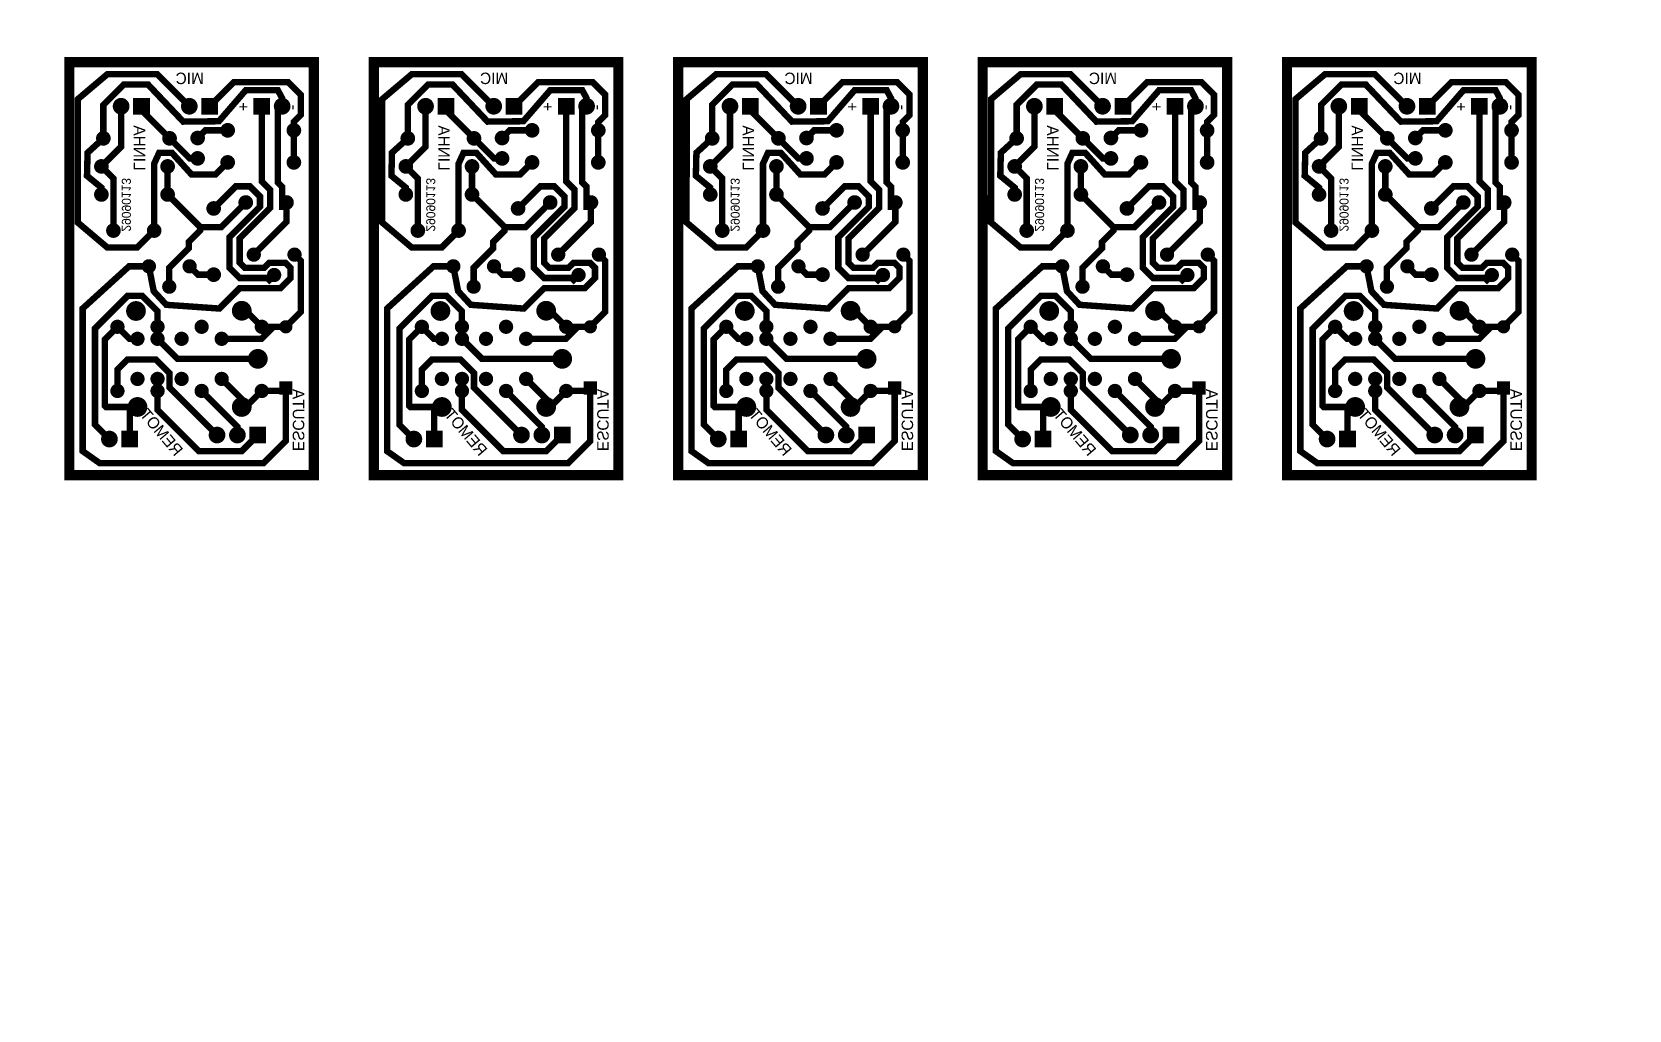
# Paper-space layout 'Layout2-Layout1' of a CAD drawing. Extents: x 1 to 202, y 1 to 273.
# Drawn here: x 1.2 to 202.2, y 150.2 to 273.3 of the extents above; entities outside this region: 1.
# The model-space entities are those that its viewports show. They can reach past a viewport. Long polylines and large blocks are cut down to what shows.
import ezdxf

# ---------------------------------------------------------------- set-up
doc = ezdxf.new("R2010")
doc.units = 0
doc.linetypes.add('ACAD_ISO03W100', pattern=[30, 12, -18])
doc.linetypes.add('DASHED2', pattern=[9.524999999999999, 6.349999999999999, -3.174999999999999])
doc.layers.get('0').update_dxf_attribs({"linetype": 'CONTINUOUS'})
for name, color, linetype in [('BOARD_OUTLINE', 7, 'CONTINUOUS'), ('BOTTOM', 7, 'CONTINUOUS'), ('COMPONENTS_TOP', 1, 'CONTINUOUS'), ('PADSTACKS', 1, 'CONTINUOUS'), ('POWER', 7, 'CONTINUOUS'), ('SMBOT', 1, 'CONTINUOUS'), ('SMTOP', 7, 'CONTINUOUS'), ('TOP', 2, 'CONTINUOUS')]:
    doc.layers.add(name, color=color, linetype=linetype)
doc.layers.get('COMPONENTS_TOP').off()
doc.layers.get('PADSTACKS').off()
doc.layers.get('SMBOT').off()
doc.layers.get('TOP').off()

psp = doc.layouts.new('Layout2-Layout1')

msp = doc.modelspace()

# ---------------------------------------------------------------- texts
at = {"layer": 'BOTTOM', "lineweight": 30}
for s, rotation, p in [('MIC', 180, (-79.79150349562667, 17.10715774685581)), ('MIC', 180, (-41.46034292111852, 17.10715774685581)), ('MIC', 180, (-3.129182346610377, 17.10715774685581)), ('MIC', 180, (35.20197822789777, 17.10715774685581)), ('MIC', 180, (73.53313880240592, 17.10715774685581)), ('+', 270, (-75.51445452910352, 13.37372356713555)), ('+', 270, (-37.18329395459537, 13.37372356713555)), ('+', 270, (1.147866619912775, 13.37372356713555)), ('+', 270, (39.47902719442092, 13.37372356713555)), ('+', 270, (77.81018776892905, 13.37372356713555))]:
    msp.add_text(s, height=1.442746397244395, rotation=rotation, dxfattribs=at).set_placement(p)
at = {"layer": 'BOTTOM', "lineweight": 35, "text_generation_flag": 2}
for p in [(-69.12512232906208, 12.41454426304723), (-30.79396175455393, 12.41454426304723), (7.537198819954213, 12.41454426304723), (45.86835939446236, 12.41454426304723), (84.1995199689705, 12.41454426304723)]:
    msp.add_text('-', height=1.442746397244395, rotation=270, dxfattribs=at).set_placement(p)
at = {"layer": 'BOTTOM', "lineweight": 30, "text_generation_flag": 2}
for s, height, rotation, p in [('LINHA', 1.442746397244395, 270, (-88.59688844891278, 4.778722831170371)), ('LINHA', 1.442746397244395, 270, (-50.26572787440463, 4.77872283117037)), ('LINHA', 1.442746397244395, 270, (-11.93456729989648, 4.77872283117037)), ('LINHA', 1.442746397244395, 270, (26.39659327461166, 4.77872283117037)), ('LINHA', 1.442746397244395, 270, (64.7277538491198, 4.77872283117037)), ('29090113', 1.136082635252336, 270, (-90.10886775440949, -2.918452160621708)), ('29090113', 1.136082635252336, 270, (-51.77770717990135, -2.918452160621708)), ('29090113', 1.136082635252336, 270, (-13.44654660539321, -2.918452160621708)), ('29090113', 1.136082635252336, 270, (24.88461396911493, -2.918452160621708)), ('29090113', 1.136082635252336, 270, (63.21577454362309, -2.918452160621708)), ('REMOT', 1.442746397244395, 310.4207444806212, (-83.40468033512015, -31.29663504717373)), ('REMOT', 1.442746397244395, 310.4207444806212, (-45.07351976061201, -31.29663504717373)), ('REMOT', 1.442746397244395, 310.4207444806212, (-6.742359186103868, -31.29663504717373)), ('REMOT', 1.442746397244395, 310.4207444806212, (31.58880138840427, -31.29663504717373)), ('REMOT', 1.442746397244395, 310.4207444806212, (69.91996196291242, -31.29663504717373))]:
    msp.add_text(s, height=height, rotation=rotation, dxfattribs=at).set_placement(p)
at = {"layer": 'BOTTOM', "linetype": 'Continuous', "lineweight": 30, "text_generation_flag": 2}
for p in [(-68.58332264396722, -30.55257225144425), (-30.25216206945907, -30.55257225144425), (8.078998505049071, -30.55257225144425), (46.41015907955721, -30.55257225144425), (84.74131965406536, -30.55257225144425)]:
    msp.add_text('ESCUTA', height=1.442746397244395, rotation=270, dxfattribs=at).set_placement(p)

# ---------------------------------------------------------------- blocks, each defined once
blk = doc.blocks.new('PADSTACK_91R67')
blk.add_point((0, 0))
at = {"layer": 'BOTTOM', "const_width": 0.0454833333333334}
blk.add_lwpolyline([(-0.0227416666666667, 0, 1), (0.0227416666666667, 0, 1)], format="xyb", close=True, dxfattribs=at)
at = {"layer": 'POWER', "const_width": 0.0484833333333333}
blk.add_lwpolyline([(-0.0242416666666667, 0, 1), (0.0242416666666667, 0, 1)], format="xyb", close=True, dxfattribs=at)
at = {"layer": 'SMTOP', "const_width": 0.048}
blk.add_lwpolyline([(-0.024, 0, 1), (0.024, 0, 1)], format="xyb", close=True, dxfattribs=at)
blk = doc.blocks.new('FOOTPRINT_RELAY_REV2_19')
at = {"layer": 'PADSTACKS'}
for p in [(-0.6692833333333335, -0.0787333333333334), (-0.1574666666666667, -0.0787333333333334), (-0.7480333333333335, -0.3149500000000001), (-0.6692833333333335, -0.5511666666666669), (-0.1500000000000001, -0.5500000000000002)]:
    blk.add_blockref('PADSTACK_91R67', p, dxfattribs=at)
blk = doc.blocks.new('PADSTACK_T1_1')
blk.add_point((0, 0))
at = {"layer": 'BOTTOM', "const_width": 0.031}
blk.add_lwpolyline([(-0.0155, 0, 1), (0.0155, 0, 1)], format="xyb", close=True, dxfattribs=at)
at = {"layer": 'POWER', "const_width": 0.035}
blk.add_lwpolyline([(-0.0175, 0, 1), (0.0175, 0, 1)], format="xyb", close=True, dxfattribs=at)
at = {"layer": 'SMTOP', "const_width": 0.0335}
blk.add_lwpolyline([(-0.01675, 0, 1), (0.01675, 0, 1)], format="xyb", close=True, dxfattribs=at)
blk = doc.blocks.new('FOOTPRINT_RELAY_2_20')
at = {"layer": 'PADSTACKS'}
for p in [(0.0393666666666667, -0.0393666666666667), (0.2362166666666667, -0.0393666666666667), (0.3543166666666668, -0.0393666666666667), (0.4527500000000001, -0.0393666666666667), (0.0393666666666667, -0.2362166666666667), (0.2362166666666667, -0.2362166666666667), (0.3543166666666668, -0.2362166666666667), (0.4527500000000001, -0.2362166666666667)]:
    blk.add_blockref('PADSTACK_T1_1', p, dxfattribs=at)
blk = doc.blocks.new('PADSTACK_TM_RAD_LLB_PAD2_1')
blk.add_point((0, 0))
at = {"layer": 'BOTTOM', "const_width": 0.026}
blk.add_lwpolyline([(-0.013, 0, 1), (0.013, 0, 1)], format="xyb", close=True, dxfattribs=at)
at = {"layer": 'POWER', "const_width": 0.036}
blk.add_lwpolyline([(-0.018, 0, 1), (0.018, 0, 1)], format="xyb", close=True, dxfattribs=at)
at = {"layer": 'SMTOP', "const_width": 0.026}
blk.add_lwpolyline([(-0.013, 0, 1), (0.013, 0, 1)], format="xyb", close=True, dxfattribs=at)
blk = doc.blocks.new('FOOTPRINT_CAP2_C1')
at = {"layer": 'PADSTACKS'}
for p in [(0, 0), (0.2, 0)]:
    blk.add_blockref('PADSTACK_TM_RAD_LLB_PAD2_1', p, dxfattribs=at)
blk = doc.blocks.new('PADSTACK_TM_RAD_LLB_PAD2')
blk.add_point((0, 0))
at = {"layer": 'BOTTOM', "const_width": 0.026}
blk.add_lwpolyline([(-0.013, 0, 1), (0.013, 0, 1)], format="xyb", close=True, dxfattribs=at)
at = {"layer": 'POWER', "const_width": 0.036}
blk.add_lwpolyline([(-0.018, 0, 1), (0.018, 0, 1)], format="xyb", close=True, dxfattribs=at)
at = {"layer": 'SMTOP', "const_width": 0.026}
blk.add_lwpolyline([(-0.013, 0, 1), (0.013, 0, 1)], format="xyb", close=True, dxfattribs=at)
blk = doc.blocks.new('FOOTPRINT_CAP_C2')
at = {"layer": 'PADSTACKS'}
for p in [(0, 0), (0.1, 0)]:
    blk.add_blockref('PADSTACK_TM_RAD_LLB_PAD2', p, dxfattribs=at)
blk = doc.blocks.new('FOOTPRINT_CAP2_C3')
at = {"layer": 'PADSTACKS'}
for p in [(0, 0), (0.2, 0)]:
    blk.add_blockref('PADSTACK_TM_RAD_LLB_PAD2_1', p, dxfattribs=at)
blk = doc.blocks.new('PADSTACK_TM_DIODE_LLB_PAD30')
blk.add_point((0, 0))
at = {"layer": 'BOTTOM', "const_width": 0.0225}
blk.add_lwpolyline([(-0.011248031496063, 0, 1), (0.011248031496063, 0, 1)], format="xyb", close=True, dxfattribs=at)
at = {"layer": 'POWER', "const_width": 0.0325}
blk.add_lwpolyline([(-0.016248031496063, 0, 1), (0.016248031496063, 0, 1)], format="xyb", close=True, dxfattribs=at)
at = {"layer": 'SMTOP', "const_width": 0.0225}
blk.add_lwpolyline([(-0.011248031496063, 0, 1), (0.011248031496063, 0, 1)], format="xyb", close=True, dxfattribs=at)
blk = doc.blocks.new('PADSTACK_TM_DIODE_LLB_PAD29')
blk.add_point((0, 0))
at = {"layer": 'BOTTOM', "const_width": 0.045}
blk.add_lwpolyline([(-0.0225, 0), (0.0225, 0)], dxfattribs=at)
at = {"layer": 'POWER', "const_width": 0.065}
blk.add_lwpolyline([(-0.0325, 0), (0.0325, 0)], dxfattribs=at)
at = {"layer": 'SMTOP', "const_width": 0.045}
blk.add_lwpolyline([(-0.0225, 0), (0.0225, 0)], dxfattribs=at)
blk = doc.blocks.new('FOOTPRINT_DIODE_D1')
at = {"layer": 'PADSTACKS', "rotation": 90}
for name, p in [('PADSTACK_TM_DIODE_LLB_PAD29', (-0.3, 0)), ('PADSTACK_TM_DIODE_LLB_PAD30', (0, 0))]:
    blk.add_blockref(name, p, dxfattribs=at)
blk = doc.blocks.new('PADSTACK_BCON100T_LLB_PAD3')
blk.add_point((0, 0))
at = {"layer": 'BOTTOM', "const_width": 0.062}
blk.add_lwpolyline([(-0.031, 0), (0.031, 0)], dxfattribs=at)
at = {"layer": 'POWER', "const_width": 0.082}
blk.add_lwpolyline([(-0.041, 0), (0.041, 0)], dxfattribs=at)
at = {"layer": 'SMTOP', "const_width": 0.062}
blk.add_lwpolyline([(-0.031, 0), (0.031, 0)], dxfattribs=at)
blk = doc.blocks.new('PADSTACK_BCON100T_LLB_PAD4')
blk.add_point((0, 0))
at = {"layer": 'BOTTOM', "const_width": 0.031}
blk.add_lwpolyline([(-0.0155, 0, 1), (0.0155, 0, 1)], format="xyb", close=True, dxfattribs=at)
at = {"layer": 'POWER', "const_width": 0.041}
blk.add_lwpolyline([(-0.0205, 0, 1), (0.0205, 0, 1)], format="xyb", close=True, dxfattribs=at)
at = {"layer": 'SMTOP', "const_width": 0.031}
blk.add_lwpolyline([(-0.0155, 0, 1), (0.0155, 0, 1)], format="xyb", close=True, dxfattribs=at)
blk = doc.blocks.new('FOOTPRINT_CON3_J1')
at = {"layer": 'PADSTACKS'}
for name, p in [('PADSTACK_BCON100T_LLB_PAD3', (0, 0)), ('PADSTACK_BCON100T_LLB_PAD4', (0.1, 0)), ('PADSTACK_BCON100T_LLB_PAD4', (0.2, 0))]:
    blk.add_blockref(name, p, dxfattribs=at)
blk = doc.blocks.new('FOOTPRINT_CON2_J2')
at = {"layer": 'PADSTACKS'}
for name, p in [('PADSTACK_BCON100T_LLB_PAD3', (0, 0)), ('PADSTACK_BCON100T_LLB_PAD4', (0.1, 0))]:
    blk.add_blockref(name, p, dxfattribs=at)
blk = doc.blocks.new('FOOTPRINT_CON2_J3')
at = {"layer": 'PADSTACKS'}
for name, p in [('PADSTACK_BCON100T_LLB_PAD3', (0, 0)), ('PADSTACK_BCON100T_LLB_PAD4', (0.1, 0))]:
    blk.add_blockref(name, p, dxfattribs=at)
blk = doc.blocks.new('FOOTPRINT_CON2_J4')
at = {"layer": 'PADSTACKS'}
for name, p in [('PADSTACK_BCON100T_LLB_PAD3', (0, 0)), ('PADSTACK_BCON100T_LLB_PAD4', (0.1, 0))]:
    blk.add_blockref(name, p, dxfattribs=at)
blk = doc.blocks.new('FOOTPRINT_CON2_J5')
at = {"layer": 'PADSTACKS'}
for name, p in [('PADSTACK_BCON100T_LLB_PAD3', (0, 0)), ('PADSTACK_BCON100T_LLB_PAD4', (0.1, 0))]:
    blk.add_blockref(name, p, dxfattribs=at)
blk = doc.blocks.new('FOOTPRINT_RELAY_1_K1')
at = {"layer": 'PADSTACKS'}
for p in [(0.0393666666666667, 0), (0.3346333333333334, 0), (0.5511666666666669, 0), (0.7480000000000003, 0), (0.0393666666666667, -0.3149500000000001), (0.3346333333333334, -0.3149500000000001), (0.5511666666666669, -0.3149500000000001), (0.7480000000000003, -0.3149500000000001)]:
    blk.add_blockref('PADSTACK_T1_1', p, dxfattribs=at)
blk = doc.blocks.new('FOOTPRINT_BC_Q1')
at = {"layer": 'PADSTACKS'}
for p in [(0, 0), (0.2, 0), (0.1, -0.1)]:
    blk.add_blockref('PADSTACK_T1_1', p, dxfattribs=at)
blk = doc.blocks.new('FOOTPRINT_BC_Q2')
at = {"layer": 'PADSTACKS'}
for p in [(0, 0), (0.2, 0), (0.1, -0.1)]:
    blk.add_blockref('PADSTACK_T1_1', p, dxfattribs=at)
blk = doc.blocks.new('PADSTACK_TM_AXIAL_LLB_PAD3')
blk.add_point((0, 0))
at = {"layer": 'BOTTOM', "const_width": 0.026}
blk.add_lwpolyline([(-0.013, 0, 1), (0.013, 0, 1)], format="xyb", close=True, dxfattribs=at)
at = {"layer": 'POWER', "const_width": 0.036}
blk.add_lwpolyline([(-0.018, 0, 1), (0.018, 0, 1)], format="xyb", close=True, dxfattribs=at)
at = {"layer": 'SMTOP', "const_width": 0.026}
blk.add_lwpolyline([(-0.013, 0, 1), (0.013, 0, 1)], format="xyb", close=True, dxfattribs=at)
blk = doc.blocks.new('FOOTPRINT_AX__325X_100__031_R1')
at = {"layer": 'PADSTACKS'}
for p in [(0, 0), (0.3250000000000001, 0)]:
    blk.add_blockref('PADSTACK_TM_AXIAL_LLB_PAD3', p, dxfattribs=at)
blk = doc.blocks.new('FOOTPRINT_AX__325X_100__031_R2')
at = {"layer": 'PADSTACKS'}
for p in [(0, 0), (0.3250000000000001, 0)]:
    blk.add_blockref('PADSTACK_TM_AXIAL_LLB_PAD3', p, dxfattribs=at)
blk = doc.blocks.new('FOOTPRINT_AX__325X_100__031_R3')
at = {"layer": 'PADSTACKS'}
for p in [(0, 0), (0.3250000000000001, 0)]:
    blk.add_blockref('PADSTACK_TM_AXIAL_LLB_PAD3', p, dxfattribs=at)
blk = doc.blocks.new('FOOTPRINT_AX__325X_100__031_R4')
at = {"layer": 'PADSTACKS'}
for p in [(0, 0), (0.3250000000000001, 0)]:
    blk.add_blockref('PADSTACK_TM_AXIAL_LLB_PAD3', p, dxfattribs=at)
blk = doc.blocks.new('FOOTPRINT_AX__325X_100__031_R5')
at = {"layer": 'PADSTACKS'}
for p in [(0, 0), (0.3250000000000001, 0)]:
    blk.add_blockref('PADSTACK_TM_AXIAL_LLB_PAD3', p, dxfattribs=at)
blk = doc.blocks.new('FOOTPRINT_AX__325X_100__031_R6')
at = {"layer": 'PADSTACKS'}
for p in [(0, 0), (0.3250000000000001, 0)]:
    blk.add_blockref('PADSTACK_TM_AXIAL_LLB_PAD3', p, dxfattribs=at)

# ---------------------------------------------------------------- linework, layer by layer
at = {"layer": 'BOARD_OUTLINE', "linetype": 'DASHED2', "lineweight": 9, "const_width": 1.282441241995018}
for points in [[(-96.71833802424914, 18.42226725645596), (-65.92222151939477, 18.42226725645595), (-65.92222151939478, -33.57773274354403), (-96.71833802424915, -33.57773274354403), (-96.71833802424914, 18.42226725645596)], [(-58.38717744974099, 18.42226725645596), (-27.59106094488662, 18.42226725645595), (-27.59106094488663, -33.57773274354403), (-58.38717744974101, -33.57773274354403), (-58.38717744974099, 18.42226725645596)], [(-20.05601687523284, 18.42226725645596), (10.74009962962152, 18.42226725645595), (10.74009962962151, -33.57773274354403), (-20.05601687523285, -33.57773274354403), (-20.05601687523284, 18.42226725645596)], [(18.2751436992753, 18.42226725645596), (49.07126020412967, 18.42226725645595), (49.07126020412966, -33.57773274354403), (18.27514369927529, -33.57773274354403), (18.2751436992753, 18.42226725645596)], [(56.60630427378345, 18.42226725645596), (87.4024207786378, 18.42226725645595), (87.4024207786378, -33.57773274354403), (56.60630427378343, -33.57773274354403), (56.60630427378345, 18.42226725645596)]]:
    msp.add_lwpolyline(points, dxfattribs=at)
at = {"layer": 'BOTTOM', "const_width": 0.8079379824568617}
for points in [[(-81.61331759561781, 12.86886919820352), (-85.64018309548214, 16.89573469806788), (-91.94551920195767, 16.89573469806788), (-95.65122217548429, 13.76090398463165), (-95.6568620593493, -1.766547539393116), (-91.9455192019577, -4.905766415847423), (-88.15932517517437, -4.905766415847423), (-86.03517499801663, -2.781616238689665)], [(-43.28215702110966, 12.86886919820352), (-47.30902252097401, 16.89573469806788), (-53.61435862744952, 16.89573469806788), (-57.32006160097615, 13.76090398463165), (-57.32570148484114, -1.766547539393116), (-53.61435862744953, -4.905766415847423), (-49.82816460066624, -4.905766415847423), (-47.70401442350848, -2.781616238689665)], [(-4.950996446601521, 12.86886919820352), (-8.977861946465865, 16.89573469806788), (-15.28319805294137, 16.89573469806788), (-18.988901026468, 13.76090398463165), (-18.994540910333, -1.766547539393116), (-15.28319805294138, -4.905766415847423), (-11.49700402615809, -4.905766415847423), (-9.372853849000334, -2.781616238689665)], [(33.38016412790662, 12.86886919820352), (29.35329862804228, 16.89573469806788), (23.04796252156677, 16.89573469806788), (19.34225954804014, 13.76090398463165), (19.33661966417514, -1.766547539393116), (23.04796252156676, -4.905766415847423), (26.83415654835005, -4.905766415847423), (28.95830672550781, -2.781616238689665)], [(71.71132470241477, 12.86886919820352), (67.68445920255043, 16.89573469806788), (61.37912309607492, 16.89573469806788), (57.67342012254829, 13.76090398463165), (57.66778023868329, -1.766547539393116), (61.3791230960749, -4.905766415847423), (65.1653171228582, -4.905766415847423), (67.28946730001594, -2.781616238689665)], [(-69.92044583152125, 12.86886919820351), (-69.92044583152125, 13.87793671544661), (-70.4659108397831, 14.88828667393166), (-74.50474579123942, 14.88828667393166), (-77.88435043579534, 10.98220896679814), (-82.3813310881842, 10.93518929255518), (-86.81575423397761, 15.61329345607286), (-89.86796438992573, 15.61329345607286), (-92.43284687391579, 13.04841097208283), (-92.43284687391579, 8.830034246747203)], [(-68.44649336405494, 9.839742984611306), (-68.44649336405494, 10.89861197008515), (-67.57913560405234, 11.7659697300878), (-67.57913560405234, 14.33085221407782), (-69.14627880177022, 15.89799541179574), (-76.01930889803553, 15.89799541179574), (-79.04843511162777, 12.86886919820352)], [(-31.5892852570131, 12.86886919820351), (-31.5892852570131, 13.87793671544661), (-32.13475026527496, 14.88828667393166), (-36.17358521673127, 14.88828667393166), (-39.55318986128719, 10.98220896679814), (-44.05017051367605, 10.93518929255518), (-48.48459365946947, 15.61329345607286), (-51.53680381541758, 15.61329345607286), (-54.10168629940764, 13.04841097208283), (-54.10168629940764, 8.830034246747203)], [(-30.11533278954681, 9.839742984611306), (-30.11533278954681, 10.89861197008515), (-29.24797502954419, 11.7659697300878), (-29.24797502954419, 14.33085221407782), (-30.81511822726207, 15.89799541179574), (-37.68814832352738, 15.89799541179574), (-40.71727453711962, 12.86886919820352)], [(6.741875317495043, 12.86886919820351), (6.741875317495043, 13.87793671544661), (6.196410309233186, 14.88828667393166), (2.157575357776877, 14.88828667393166), (-1.222029286779047, 10.98220896679814), (-5.719009939167904, 10.93518929255518), (-10.15343308496132, 15.61329345607286), (-13.20564324090943, 15.61329345607286), (-15.77052572489949, 13.04841097208283), (-15.77052572489949, 8.830034246747203)], [(8.215827784961334, 9.839742984611306), (8.215827784961334, 10.89861197008515), (9.083185544963953, 11.7659697300878), (9.083185544963953, 14.33085221407782), (7.51604234724607, 15.89799541179574), (0.6430122509807604, 15.89799541179574), (-2.386113962611474, 12.86886919820352)], [(45.07303589200319, 12.86886919820351), (45.07303589200319, 13.87793671544661), (44.52757088374133, 14.88828667393166), (40.48873593228502, 14.88828667393166), (37.1091312877291, 10.98220896679814), (32.61215063534024, 10.93518929255518), (28.17772748954682, 15.61329345607286), (25.1255173335987, 15.61329345607286), (22.56063484960864, 13.04841097208283), (22.56063484960864, 8.830034246747203)], [(46.54698835946947, 9.839742984611306), (46.54698835946947, 10.89861197008515), (47.4143461194721, 11.7659697300878), (47.4143461194721, 14.33085221407782), (45.84720292175421, 15.89799541179574), (38.9741728254889, 15.89799541179574), (35.94504661189667, 12.86886919820352)], [(83.40419646651134, 12.86886919820351), (83.40419646651134, 13.87793671544661), (82.8587314582495, 14.88828667393166), (78.81989650679317, 14.88828667393166), (75.44029186223725, 10.98220896679814), (70.94331120984839, 10.93518929255518), (66.50888806405497, 15.61329345607286), (63.45667790810685, 15.61329345607286), (60.89179542411679, 13.04841097208283), (60.89179542411679, 8.830034246747203)], [(84.87814893397763, 9.839742984611306), (84.87814893397763, 10.89861197008515), (85.74550669398025, 11.7659697300878), (85.74550669398025, 14.33085221407782), (84.17836349626236, 15.89799541179574), (77.30533339999705, 15.89799541179574), (74.27620718640482, 12.86886919820352)], [(-90.19584186746248, 12.86886919820352), (-90.19584186746248, 7.779714869553288), (-92.67950307279283, 5.296053664222952)], [(-87.63095938347243, 12.86886919820352), (-87.63095938347243, 12.36401482927149), (-84.09697880094816, 8.830034246747203)], [(-86.70247192426804, -7.284694919748162), (-86.09708246377785, -10.40530194193606), (-84.50735999838659, -12.12982568007626), (-77.83866554001249, -12.60041386781753), (-75.27378305602245, -10.0355313838275), (-70.14401808804234, -10.0355313838275), (-68.86157684604737, -8.753090141832487), (-68.86157684604737, -7.47064889983747), (-69.50279746704487, -6.829428278839955), (-71.5547034542369, -6.829428278839955), (-72.19592407523439, -7.47064889983747), (-74.63256243502491, -7.47064889983747), (-75.27378305602245, -6.829428278839955), (-75.27378305602245, -3.777218122891824), (-71.42645933003737, 0.0701056030932392), (-71.42645933003737, 2.35669833757035), (-72.48532831551128, 3.415567323044228), (-72.48532831551128, 12.86886919820351)], [(-69.92044583152125, 12.86886919820351), (-70.4659108397831, 12.32340418994162), (-70.4659108397831, 3.276636188494762), (-69.92044583152125, 2.731171180232891), (-69.92044583152125, 0.206899335572686), (-69.37498082325935, 0.206899335572686), (-69.37498082325935, 0.7523643438345858)], [(-51.86468129295433, 12.86886919820352), (-51.86468129295433, 7.779714869553288), (-54.34834249828468, 5.296053664222952)], [(-49.29979880896429, 12.86886919820352), (-49.29979880896429, 12.36401482927149), (-45.76581822644001, 8.830034246747203)], [(-48.3713113497599, -7.284694919748162), (-47.7659218892697, -10.40530194193606), (-46.17619942387844, -12.12982568007626), (-39.50750496550433, -12.60041386781753), (-36.9426224815143, -10.0355313838275), (-31.81285751353419, -10.0355313838275), (-30.53041627153922, -8.753090141832487), (-30.53041627153922, -7.47064889983747), (-31.17163689253672, -6.829428278839955), (-33.22354287972875, -6.829428278839955), (-33.86476350072624, -7.47064889983747), (-36.30140186051676, -7.47064889983747), (-36.9426224815143, -6.829428278839955), (-36.9426224815143, -3.777218122891824), (-33.09529875552922, 0.0701056030932392), (-33.09529875552922, 2.35669833757035), (-34.15416774100313, 3.415567323044228), (-34.15416774100313, 12.86886919820351)], [(-31.5892852570131, 12.86886919820351), (-32.13475026527496, 12.32340418994162), (-32.13475026527496, 3.276636188494762), (-31.5892852570131, 2.731171180232891), (-31.5892852570131, 0.206899335572686), (-31.0438202487512, 0.206899335572686), (-31.0438202487512, 0.7523643438345858)], [(-13.53352071844618, 12.86886919820352), (-13.53352071844618, 7.779714869553288), (-16.01718192377653, 5.296053664222952)], [(-10.96863823445613, 12.86886919820352), (-10.96863823445613, 12.36401482927149), (-7.434657651931871, 8.830034246747203)], [(-10.04015077525176, -7.284694919748162), (-9.434761314761557, -10.40530194193606), (-7.845038849370297, -12.12982568007626), (-1.176344390996192, -12.60041386781753), (1.38853809299384, -10.0355313838275), (6.518303060973948, -10.0355313838275), (7.800744302968922, -8.753090141832487), (7.800744302968922, -7.47064889983747), (7.159523681971421, -6.829428278839955), (5.107617694779392, -6.829428278839955), (4.466397073781905, -7.47064889983747), (2.029758713991384, -7.47064889983747), (1.38853809299384, -6.829428278839955), (1.38853809299384, -3.777218122891824), (5.235861818978918, 0.0701056030932392), (5.235861818978918, 2.35669833757035), (4.176992833505011, 3.415567323044228), (4.176992833505011, 12.86886919820351)], [(6.741875317495043, 12.86886919820351), (6.196410309233186, 12.32340418994162), (6.196410309233186, 3.276636188494762), (6.741875317495043, 2.731171180232891), (6.741875317495043, 0.206899335572686), (7.287340325756943, 0.206899335572686), (7.287340325756943, 0.7523643438345858)], [(24.79763985606196, 12.86886919820352), (24.79763985606196, 7.779714869553288), (22.31397865073161, 5.296053664222952)], [(27.36252234005201, 12.86886919820352), (27.36252234005201, 12.36401482927149), (30.89650292257627, 8.830034246747203)], [(28.29100979925638, -7.284694919748162), (28.89639925974659, -10.40530194193606), (30.48612172513784, -12.12982568007626), (37.15481618351195, -12.60041386781753), (39.71969866750198, -10.0355313838275), (44.8494636354821, -10.0355313838275), (46.13190487747707, -8.753090141832487), (46.13190487747707, -7.47064889983747), (45.49068425647956, -6.829428278839955), (43.43877826928753, -6.829428278839955), (42.79755764829005, -7.47064889983747), (40.36091928849953, -7.47064889983747), (39.71969866750198, -6.829428278839955), (39.71969866750198, -3.777218122891824), (43.56702239348706, 0.0701056030932392), (43.56702239348706, 2.35669833757035), (42.50815340801316, 3.415567323044228), (42.50815340801316, 12.86886919820351)], [(45.07303589200319, 12.86886919820351), (44.52757088374133, 12.32340418994162), (44.52757088374133, 3.276636188494762), (45.07303589200319, 2.731171180232891), (45.07303589200319, 0.206899335572686), (45.61850090026509, 0.206899335572686), (45.61850090026509, 0.7523643438345858)], [(63.12880043057011, 12.86886919820352), (63.12880043057011, 7.779714869553288), (60.64513922523976, 5.296053664222952)], [(65.69368291456016, 12.86886919820352), (65.69368291456016, 12.36401482927149), (69.22766349708442, 8.830034246747203)], [(66.62217037376453, -7.284694919748162), (67.22755983425473, -10.40530194193606), (68.817282299646, -12.12982568007626), (75.4859767580201, -12.60041386781753), (78.05085924201013, -10.0355313838275), (83.18062420999026, -10.0355313838275), (84.46306545198522, -8.753090141832487), (84.46306545198522, -7.47064889983747), (83.82184483098771, -6.829428278839955), (81.76993884379569, -6.829428278839955), (81.12871822279818, -7.47064889983747), (78.69207986300768, -7.47064889983747), (78.05085924201013, -6.829428278839955), (78.05085924201013, -3.777218122891824), (81.8981829679952, 0.0701056030932392), (81.8981829679952, 2.35669833757035), (80.8393139825213, 3.415567323044228), (80.8393139825213, 12.86886919820351)], [(83.40419646651134, 12.86886919820351), (82.8587314582495, 12.32340418994162), (82.8587314582495, 3.276636188494762), (83.40419646651134, 2.731171180232891), (83.40419646651134, 0.206899335572686), (83.94966147477324, 0.206899335572686), (83.94966147477324, 0.7523643438345858)], [(-80.56299821842389, 8.870644886077045), (-79.59390011988967, 9.83974298461132), (-76.78236143702257, 9.83974298461132)], [(-68.44649336405494, 9.839742984611306), (-68.44649336405494, 5.800908033154954)], [(-42.23183764391573, 8.870644886077045), (-41.26273954538151, 9.83974298461132), (-38.45120086251442, 9.83974298461132)], [(-30.11533278954681, 9.839742984611306), (-30.11533278954681, 5.800908033154954)], [(-3.900677069407592, 8.870644886077045), (-2.931578970873374, 9.83974298461132), (-0.1200402880062796, 9.83974298461132)], [(8.215827784961334, 9.839742984611306), (8.215827784961334, 5.800908033154954)], [(34.43048350510055, 8.870644886077045), (35.39958160363477, 9.83974298461132), (38.21112028650187, 9.83974298461132)], [(46.54698835946947, 9.839742984611306), (46.54698835946947, 5.800908033154954)], [(72.7616440796087, 8.870644886077045), (73.7307421781429, 9.83974298461132), (76.54228086101001, 9.83974298461132)], [(84.87814893397763, 9.839742984611306), (84.87814893397763, 5.800908033154954)], [(-80.56299821842389, 6.305762402087012), (-81.57270695628797, 6.305762402087012), (-84.09697880094816, 8.830034246747203)], [(-42.23183764391573, 6.305762402087012), (-43.24154638177982, 6.305762402087012), (-45.76581822644001, 8.830034246747203)], [(-3.900677069407592, 6.305762402087012), (-4.91038580727168, 6.305762402087012), (-7.434657651931871, 8.830034246747203)], [(34.43048350510055, 6.305762402087012), (33.42077476723646, 6.305762402087012), (30.89650292257627, 8.830034246747203)], [(72.7616440796087, 6.305762402087012), (71.75193534174461, 6.305762402087012), (69.22766349708442, 8.830034246747203)], [(-86.03517499801663, -2.781616238689665), (-86.03517499801663, 5.6461601232876), (-85.40637337563543, 7.017079401061977), (-83.80700630937444, 7.017079401061977), (-81.3367377677609, 4.28634492635885), (-78.29692454381869, 4.28634492635885), (-76.78236143702257, 5.800908033154968)], [(-47.70401442350848, -2.781616238689665), (-47.70401442350848, 5.6461601232876), (-47.07521280112729, 7.017079401061977), (-45.47584573486631, 7.017079401061977), (-43.00557719325275, 4.28634492635885), (-39.96576396931054, 4.28634492635885), (-38.45120086251442, 5.800908033154968)], [(-9.372853849000334, -2.781616238689665), (-9.372853849000334, 5.6461601232876), (-8.744052226619146, 7.017079401061977), (-7.144685160358164, 7.017079401061977), (-4.674416618744601, 4.28634492635885), (-1.634603394802397, 4.28634492635885), (-0.1200402880062796, 5.800908033154968)], [(28.95830672550781, -2.781616238689665), (28.95830672550781, 5.6461601232876), (29.587108347889, 7.017079401061977), (31.18647541414998, 7.017079401061977), (33.65674395576354, 4.28634492635885), (36.69655717970575, 4.28634492635885), (38.21112028650187, 5.800908033154968)], [(67.28946730001594, -2.781616238689665), (67.28946730001594, 5.6461601232876), (67.91826892239715, 7.017079401061977), (69.51763598865813, 7.017079401061977), (71.98790453027169, 4.28634492635885), (75.0277177542139, 4.28634492635885), (76.54228086101001, 5.800908033154968)], [(-91.1649399659967, -2.781616238689665), (-91.1649399659967, 3.781490557426835), (-92.67950307279283, 5.296053664222952)], [(-84.3436349998252, 5.296053664222952), (-84.3436349998252, 1.762073081698687)], [(-52.83377939148856, -2.781616238689665), (-52.83377939148856, 3.781490557426835), (-54.34834249828468, 5.296053664222952)], [(-46.01247442531705, 5.296053664222952), (-46.01247442531705, 1.762073081698687)], [(-14.50261881698041, -2.781616238689665), (-14.50261881698041, 3.781490557426835), (-16.01718192377653, 5.296053664222952)], [(-7.681313850808905, 5.296053664222952), (-7.681313850808905, 1.762073081698687)], [(23.82854175752773, -2.781616238689665), (23.82854175752773, 3.781490557426835), (22.31397865073161, 5.296053664222952)], [(30.64984672369924, 5.296053664222952), (30.64984672369924, 1.762073081698687)], [(62.15970233203588, -2.781616238689665), (62.15970233203588, 3.781490557426835), (60.64513922523976, 5.296053664222952)], [(68.98100729820739, 5.296053664222952), (68.98100729820739, 1.762073081698687)], [(-70.9301545693853, -8.375624936271976), (-71.5529935325809, -8.998463899467552), (-71.79836729021594, -8.753090141832487), (-75.27378305602245, -8.753090141832487), (-76.55622429801747, -7.470648899837456), (-76.55622429801747, -3.623325173852407), (-72.7089005720324, 0.2239985521326417), (-72.7089005720324, 1.506439794127643), (-73.99134181402744, 2.788881036122674), (-75.75555348259857, 2.788881036122674), (-78.54358074269572, 0.0008537760255223)], [(-32.59899399487716, -8.375624936271976), (-33.22183295807275, -8.998463899467552), (-33.4672067157078, -8.753090141832487), (-36.9426224815143, -8.753090141832487), (-38.22506372350932, -7.470648899837456), (-38.22506372350932, -3.623325173852407), (-34.37773999752426, 0.2239985521326417), (-34.37773999752426, 1.506439794127643), (-35.66018123951929, 2.788881036122674), (-37.42439290809042, 2.788881036122674), (-40.21242016818759, 0.0008537760255223)], [(5.732166579630984, -8.375624936271976), (5.109327616435393, -8.998463899467552), (4.863953858800343, -8.753090141832487), (1.38853809299384, -8.753090141832487), (0.1060968509988243, -7.470648899837456), (0.1060968509988243, -3.623325173852407), (3.953420576983887, 0.2239985521326417), (3.953420576983887, 1.506439794127643), (2.670979334988857, 2.788881036122674), (0.9067676664177213, 2.788881036122674), (-1.881259593679445, 0.0008537760255223)], [(44.06332715413912, -8.375624936271976), (43.44048819094354, -8.998463899467552), (43.19511443330848, -8.753090141832487), (39.71969866750198, -8.753090141832487), (38.43725742550697, -7.470648899837456), (38.43725742550697, -3.623325173852407), (42.28458115149203, 0.2239985521326417), (42.28458115149203, 1.506439794127643), (41.002139909497, 2.788881036122674), (39.23792824092586, 2.788881036122674), (36.4499009808287, 0.0008537760255223)], [(82.39448772864728, -8.375624936271976), (81.77164876545169, -8.998463899467552), (81.52627500781664, -8.753090141832487), (78.05085924201013, -8.753090141832487), (76.7684180000151, -7.470648899837456), (76.7684180000151, -3.623325173852407), (80.61574172600018, 0.2239985521326417), (80.61574172600018, 1.506439794127643), (79.33330048400515, 2.788881036122674), (77.56908881543401, 2.788881036122674), (74.78106155533683, 0.0008537760255223)], [(-84.3436349998252, 1.762073081698687), (-80.24067798626916, -2.340883931857391), (-77.5979940669314, -2.340883931857391), (-74.50474579123942, 0.7523643438345858)], [(-46.01247442531705, 1.762073081698687), (-41.90951741176101, -2.340883931857391), (-39.26683349242326, -2.340883931857391), (-36.17358521673127, 0.7523643438345858)], [(-7.681313850808905, 1.762073081698687), (-3.578356837252869, -2.340883931857391), (-0.935672917915113, -2.340883931857391), (2.157575357776877, 0.7523643438345858)], [(30.64984672369924, 1.762073081698687), (34.75280373725528, -2.340883931857391), (37.39548765659303, -2.340883931857391), (40.48873593228502, 0.7523643438345858)], [(68.98100729820739, 1.762073081698687), (73.08396431176342, -2.340883931857391), (75.72664823110118, -2.340883931857391), (78.81989650679317, 0.7523643438345858)], [(-74.50474579123942, 0.7523643438345858), (-77.5979940669314, -2.340883931857391), (-80.24067798626916, -2.340883931857391), (-80.24067798626916, -2.781829978896681), (-81.68598926599753, -4.227141258625067), (-81.68598926599753, -5.019048725556984), (-84.137589440278, -7.470648899837456), (-84.137589440278, -9.849577403738223)], [(-69.37498082325935, 0.7523643438345858), (-69.37498082325935, -1.690686222165922), (-73.49503705337537, -5.810742452281942)], [(-36.17358521673127, 0.7523643438345858), (-39.26683349242326, -2.340883931857391), (-41.90951741176101, -2.340883931857391), (-41.90951741176101, -2.781829978896681), (-43.35482869148939, -4.227141258625067), (-43.35482869148939, -5.019048725556984), (-45.80642886576986, -7.470648899837456), (-45.80642886576986, -9.849577403738223)], [(-31.0438202487512, 0.7523643438345858), (-31.0438202487512, -1.690686222165922), (-35.16387647886722, -5.810742452281942)], [(2.157575357776877, 0.7523643438345858), (-0.935672917915113, -2.340883931857391), (-3.578356837252869, -2.340883931857391), (-3.578356837252869, -2.781829978896681), (-5.023668116981241, -4.227141258625067), (-5.023668116981241, -5.019048725556984), (-7.475268291261713, -7.470648899837456), (-7.475268291261713, -9.849577403738223)], [(7.287340325756943, 0.7523643438345858), (7.287340325756943, -1.690686222165922), (3.167284095640923, -5.810742452281942)], [(40.48873593228502, 0.7523643438345858), (37.39548765659303, -2.340883931857391), (34.75280373725528, -2.340883931857391), (34.75280373725528, -2.781829978896681), (33.3074924575269, -4.227141258625067), (33.3074924575269, -5.019048725556984), (30.85589228324643, -7.470648899837456), (30.85589228324643, -9.849577403738223)], [(45.61850090026509, 0.7523643438345858), (45.61850090026509, -1.690686222165922), (41.49844467014907, -5.810742452281942)], [(78.81989650679317, 0.7523643438345858), (75.72664823110118, -2.340883931857391), (73.08396431176342, -2.340883931857391), (73.08396431176342, -2.781829978896681), (71.63865303203505, -4.227141258625067), (71.63865303203505, -5.019048725556984), (69.18705285775458, -7.470648899837456), (69.18705285775458, -9.849577403738223)], [(83.94966147477324, 0.7523643438345858), (83.94966147477324, -1.690686222165922), (79.82960524465722, -5.810742452281942)], [(-68.36527208539526, -5.810742452281942), (-67.57913560405234, -6.596878933624878), (-67.57913560405234, -13.02105459519189), (-69.45620210191905, -14.89812109305862)], [(-30.03411151088711, -5.810742452281942), (-29.24797502954419, -6.596878933624878), (-29.24797502954419, -13.02105459519189), (-31.1250415274109, -14.89812109305862)], [(8.297049063621031, -5.810742452281942), (9.083185544963953, -6.596878933624878), (9.083185544963953, -13.02105459519189), (7.206119047097246, -14.89812109305862)], [(46.62820963812918, -5.810742452281942), (47.4143461194721, -6.596878933624878), (47.4143461194721, -13.02105459519189), (45.53727962160539, -14.89812109305862)], [(84.95937021263732, -5.810742452281942), (85.74550669398025, -6.596878933624878), (85.74550669398025, -13.02105459519189), (83.86844019611354, -14.89812109305862)], [(-86.70247192426804, -7.284694919748162), (-89.19468273787837, -7.284694919748162), (-95.0429599692047, -12.60041386781753), (-95.0429599692047, -30.55257225144425), (-92.894525721034, -32.06915436254389), (-72.2532064507102, -32.06915436254389), (-69.45620210191905, -29.27215001375276), (-69.45620210191905, -22.59276854502872)], [(-81.57270695628797, -7.284694919748162), (-80.52238757909404, -8.335014296942092), (-78.54358074269572, -8.335014296942092)], [(-48.3713113497599, -7.284694919748162), (-50.86352216337022, -7.284694919748162), (-56.71179939469656, -12.60041386781753), (-56.71179939469656, -30.55257225144425), (-54.56336514652585, -32.06915436254389), (-33.92204587620204, -32.06915436254389), (-31.1250415274109, -29.27215001375276), (-31.1250415274109, -22.59276854502872)], [(-43.24154638177982, -7.284694919748162), (-42.19122700458591, -8.335014296942092), (-40.21242016818759, -8.335014296942092)], [(-10.04015077525176, -7.284694919748162), (-12.53236158886207, -7.284694919748162), (-18.38063882018841, -12.60041386781753), (-18.38063882018841, -30.55257225144425), (-16.2322045720177, -32.06915436254389), (4.409114698306098, -32.06915436254389), (7.206119047097246, -29.27215001375276), (7.206119047097246, -22.59276854502872)], [(-4.91038580727168, -7.284694919748162), (-3.860066430077765, -8.335014296942092), (-1.881259593679445, -8.335014296942092)], [(28.29100979925638, -7.284694919748162), (25.79879898564607, -7.284694919748162), (19.95052175431973, -12.60041386781753), (19.95052175431973, -30.55257225144425), (22.09895600249044, -32.06915436254389), (42.74027527281424, -32.06915436254389), (45.53727962160539, -29.27215001375276), (45.53727962160539, -22.59276854502872)], [(33.42077476723646, -7.284694919748162), (34.47109414443038, -8.335014296942092), (36.4499009808287, -8.335014296942092)], [(66.62217037376453, -7.284694919748162), (64.1299595601542, -7.284694919748162), (58.28168232882788, -12.60041386781753), (58.28168232882788, -30.55257225144425), (60.43011657699858, -32.06915436254389), (81.0714358473224, -32.06915436254389), (83.86844019611354, -29.27215001375276), (83.86844019611354, -22.59276854502872)], [(71.75193534174461, -7.284694919748162), (72.80225471893853, -8.335014296942092), (74.78106155533683, -8.335014296942092)], [(-91.66979433492874, -29.03404342315568), (-93.4844486923517, -27.21938906573274), (-93.4844486923517, -15.11399870212778), (-89.38063671796765, -11.0101867277437), (-87.53392132949485, -11.0101867277437), (-85.61239686857229, -12.93171118866624), (-85.61239686857229, -14.8976936126446)], [(-53.3386337604206, -29.03404342315568), (-55.15328811784356, -27.21938906573274), (-55.15328811784356, -15.11399870212778), (-51.0494761434595, -11.0101867277437), (-49.20276075498668, -11.0101867277437), (-47.28123629406414, -12.93171118866624), (-47.28123629406414, -14.8976936126446)], [(-15.00747318591246, -29.03404342315568), (-16.82212754333541, -27.21938906573274), (-16.82212754333541, -15.11399870212778), (-12.71831556895135, -11.0101867277437), (-10.87160018047853, -11.0101867277437), (-8.950075719555997, -12.93171118866624), (-8.950075719555997, -14.8976936126446)], [(23.32368738859568, -29.03404342315568), (21.50903303117273, -27.21938906573274), (21.50903303117273, -15.11399870212778), (25.61284500555679, -11.0101867277437), (27.4595603940296, -11.0101867277437), (29.38108485495215, -12.93171118866624), (29.38108485495215, -14.8976936126446)], [(61.65484796310384, -29.03404342315568), (59.84019360568088, -27.21938906573274), (59.84019360568088, -15.11399870212778), (63.94400558006494, -11.0101867277437), (65.79072096853776, -11.0101867277437), (67.7122454294603, -12.93171118866624), (67.7122454294603, -14.8976936126446)], [(-75.00831771892948, -12.87784865650246), (-74.50517327165343, -12.87784865650246), (-72.48532831551128, -14.8976936126446)], [(-36.67715714442133, -12.87784865650246), (-36.17401269714529, -12.87784865650246), (-34.15416774100313, -14.8976936126446)], [(1.654003430086817, -12.87784865650246), (2.157147877362859, -12.87784865650246), (4.176992833505011, -14.8976936126446)], [(39.98516400459496, -12.87784865650246), (40.488308451871, -12.87784865650246), (42.50815340801316, -14.8976936126446)], [(78.31632457910311, -12.87784865650246), (78.81946902637915, -12.87784865650246), (80.8393139825213, -14.8976936126446)], [(-90.66094055789267, -14.8976936126446), (-92.2500989969315, -16.48685205168342), (-92.2500989969315, -24.85563611652894), (-92.11052664176104, -24.9952084716994), (-88.13581375240445, -24.9952084716994)], [(-90.66094055789267, -14.8976936126446), (-89.14637745109655, -16.41225671944072), (-88.13666871323247, -16.41225671944072)], [(-85.61239686857229, -14.8976936126446), (-85.61196938815827, -14.89812109305862), (-85.61196938815827, -16.41225671944072)], [(-69.45620210191905, -14.89812109305862), (-71.005818602663, -14.89812109305862), (-72.51995422904514, -16.41225671944072), (-77.53387200483165, -16.41225671944072)], [(-69.45620210191905, -14.89812109305862), (-71.005818602663, -14.89812109305862), (-71.005818602663, -14.8976936126446), (-72.48532831551128, -14.8976936126446)], [(-52.32977998338452, -14.8976936126446), (-53.91893842242335, -16.48685205168342), (-53.91893842242335, -24.85563611652894), (-53.77936606725289, -24.9952084716994), (-49.80465317789631, -24.9952084716994)], [(-52.32977998338452, -14.8976936126446), (-50.81521687658841, -16.41225671944072), (-49.80550813872433, -16.41225671944072)], [(-47.28123629406414, -14.8976936126446), (-47.28080881365012, -14.89812109305862), (-47.28080881365012, -16.41225671944072)], [(-31.1250415274109, -14.89812109305862), (-32.67465802815485, -14.89812109305862), (-34.18879365453699, -16.41225671944072), (-39.2027114303235, -16.41225671944072)], [(-31.1250415274109, -14.89812109305862), (-32.67465802815485, -14.89812109305862), (-32.67465802815485, -14.8976936126446), (-34.15416774100313, -14.8976936126446)], [(-13.99861940887638, -14.8976936126446), (-15.5877778479152, -16.48685205168342), (-15.5877778479152, -24.85563611652894), (-15.44820549274474, -24.9952084716994), (-11.47349260338816, -24.9952084716994)], [(-13.99861940887638, -14.8976936126446), (-12.48405630208026, -16.41225671944072), (-11.47434756421618, -16.41225671944072)], [(-8.950075719555997, -14.8976936126446), (-8.949648239141977, -14.89812109305862), (-8.949648239141977, -16.41225671944072)], [(7.206119047097246, -14.89812109305862), (5.656502546353294, -14.89812109305862), (4.142366919971152, -16.41225671944072), (-0.8715508558153572, -16.41225671944072)], [(7.206119047097246, -14.89812109305862), (5.656502546353294, -14.89812109305862), (5.656502546353294, -14.8976936126446), (4.176992833505011, -14.8976936126446)], [(24.33254116563176, -14.8976936126446), (22.74338272659294, -16.48685205168342), (22.74338272659294, -24.85563611652894), (22.88295508176339, -24.9952084716994), (26.85766797111998, -24.9952084716994)], [(24.33254116563176, -14.8976936126446), (25.84710427242788, -16.41225671944072), (26.85681301029195, -16.41225671944072)], [(29.38108485495215, -14.8976936126446), (29.38151233536617, -14.89812109305862), (29.38151233536617, -16.41225671944072)], [(45.53727962160539, -14.89812109305862), (43.98766312086144, -14.89812109305862), (42.47352749447929, -16.41225671944072), (37.45960971869279, -16.41225671944072)], [(45.53727962160539, -14.89812109305862), (43.98766312086144, -14.89812109305862), (43.98766312086144, -14.8976936126446), (42.50815340801316, -14.8976936126446)], [(62.66370174013991, -14.8976936126446), (61.07454330110108, -16.48685205168342), (61.07454330110108, -24.85563611652894), (61.21411565627155, -24.9952084716994), (65.18882854562813, -24.9952084716994)], [(62.66370174013991, -14.8976936126446), (64.17826484693603, -16.41225671944072), (65.1879735848001, -16.41225671944072)], [(67.7122454294603, -14.8976936126446), (67.71267290987431, -14.89812109305862), (67.71267290987431, -16.41225671944072)], [(83.86844019611354, -14.89812109305862), (82.31882369536959, -14.89812109305862), (80.80468806898745, -16.41225671944072), (75.79077029320094, -16.41225671944072)], [(83.86844019611354, -14.89812109305862), (82.31882369536959, -14.89812109305862), (82.31882369536959, -14.8976936126446), (80.8393139825213, -14.8976936126446)], [(-85.61196938815827, -16.41225671944072), (-83.0876975434981, -18.93652856410093), (-72.98847276278732, -18.93652856410093)], [(-47.28080881365012, -16.41225671944072), (-44.75653696898994, -18.93652856410093), (-34.65731218827917, -18.93652856410093)], [(-8.949648239141977, -16.41225671944072), (-6.425376394481801, -18.93652856410093), (3.673848386228968, -18.93652856410093)], [(29.38151233536617, -16.41225671944072), (31.90578418002634, -18.93652856410093), (42.00500896073712, -18.93652856410093)], [(67.71267290987431, -16.41225671944072), (70.23694475453449, -18.93652856410093), (80.33616953524528, -18.93652856410093)], [(-90.66094055789267, -22.97579099597123), (-90.66094055789267, -20.29292391771765), (-89.38063671796765, -19.01262007779261), (-85.8154500652215, -19.01262007779261), (-84.09697880094816, -20.73109134206593), (-84.09697880094816, -22.55215790569888), (-78.11994765242338, -28.52918905422366)], [(-52.32977998338452, -22.97579099597123), (-52.32977998338452, -20.29292391771765), (-51.0494761434595, -19.01262007779261), (-47.48428949071334, -19.01262007779261), (-45.76581822644003, -20.73109134206593), (-45.76581822644003, -22.55215790569888), (-39.78878707791523, -28.52918905422366)], [(-13.99861940887638, -22.97579099597123), (-13.99861940887638, -20.29292391771765), (-12.71831556895135, -19.01262007779261), (-9.153128916205205, -19.01262007779261), (-7.434657651931885, -20.73109134206593), (-7.434657651931885, -22.55215790569888), (-1.457626503407084, -28.52918905422366)], [(24.33254116563176, -22.97579099597123), (24.33254116563176, -20.29292391771765), (25.61284500555679, -19.01262007779261), (29.17803165830294, -19.01262007779261), (30.89650292257626, -20.73109134206593), (30.89650292257626, -22.55215790569888), (36.87353407110106, -28.52918905422366)], [(62.66370174013991, -22.97579099597123), (62.66370174013991, -20.29292391771765), (63.94400558006494, -19.01262007779261), (67.50919223281107, -19.01262007779261), (69.22766349708441, -20.73109134206593), (69.22766349708441, -22.55215790569888), (75.20469464560921, -28.52918905422366)], [(-85.61196938815827, -21.46122788917512), (-85.61239686857229, -21.46165536958912), (-85.61239686857229, -22.97579099597123)], [(-75.00831771892948, -24.9952084716994), (-75.00831771892948, -23.98678217507731), (-77.53387200483166, -21.46122788917512)], [(-47.28080881365012, -21.46122788917512), (-47.28123629406414, -21.46165536958912), (-47.28123629406414, -22.97579099597123)], [(-36.67715714442133, -24.9952084716994), (-36.67715714442133, -23.98678217507731), (-39.20271143032351, -21.46122788917512)], [(-8.949648239141977, -21.46122788917512), (-8.950075719555997, -21.46165536958912), (-8.950075719555997, -22.97579099597123)], [(1.654003430086817, -24.9952084716994), (1.654003430086817, -23.98678217507731), (-0.8715508558153715, -21.46122788917512)], [(29.38151233536617, -21.46122788917512), (29.38108485495215, -21.46165536958912), (29.38108485495215, -22.97579099597123)], [(39.98516400459496, -24.9952084716994), (39.98516400459496, -23.98678217507731), (37.45960971869277, -21.46122788917512)], [(67.71267290987431, -21.46122788917512), (67.7122454294603, -21.46165536958912), (67.7122454294603, -22.97579099597123)], [(78.31632457910311, -24.9952084716994), (78.31632457910311, -23.98678217507731), (75.79077029320092, -21.46122788917512)], [(-72.48532831551128, -22.97579099597123), (-69.45620210191905, -22.97579099597123), (-69.45620210191905, -22.59276854502872)], [(-34.15416774100313, -22.97579099597123), (-31.1250415274109, -22.97579099597123), (-31.1250415274109, -22.59276854502872)], [(4.176992833505011, -22.97579099597123), (7.206119047097246, -22.97579099597123), (7.206119047097246, -22.59276854502872)], [(42.50815340801316, -22.97579099597123), (45.53727962160539, -22.97579099597123), (45.53727962160539, -22.59276854502872)], [(80.8393139825213, -22.97579099597123), (83.86844019611354, -22.97579099597123), (83.86844019611354, -22.59276854502872)], [(-85.61239686857229, -22.97579099597123), (-85.61239686857229, -25.34574241117801), (-80.40354802400253, -30.55459125574777), (-75.01558488596746, -30.55459125574777), (-72.99018268444331, -28.52918905422366)], [(-75.55506516843334, -28.52918905422366), (-75.55506516843334, -27.47929715744374), (-80.05857132990587, -22.97579099597123)], [(-75.00831771892948, -24.9952084716994), (-74.50474579123943, -24.9952084716994), (-72.48532831551128, -22.97579099597123)], [(-47.28123629406414, -22.97579099597123), (-47.28123629406414, -25.34574241117801), (-42.07238744949438, -30.55459125574777), (-36.68442431145931, -30.55459125574777), (-34.65902210993516, -28.52918905422366)], [(-37.22390459392519, -28.52918905422366), (-37.22390459392519, -27.47929715744374), (-41.72741075539772, -22.97579099597123)], [(-36.67715714442133, -24.9952084716994), (-36.17358521673128, -24.9952084716994), (-34.15416774100313, -22.97579099597123)], [(-8.950075719555997, -22.97579099597123), (-8.950075719555997, -25.34574241117801), (-3.741226874986239, -30.55459125574777), (1.646736263048836, -30.55459125574777), (3.672138464572981, -28.52918905422366)], [(1.107255980582948, -28.52918905422366), (1.107255980582948, -27.47929715744374), (-3.39625018088958, -22.97579099597123)], [(1.654003430086817, -24.9952084716994), (2.157575357776863, -24.9952084716994), (4.176992833505011, -22.97579099597123)], [(29.38108485495215, -22.97579099597123), (29.38108485495215, -25.34574241117801), (34.58993369952191, -30.55459125574777), (39.97789683755698, -30.55459125574777), (42.00329903908112, -28.52918905422366)], [(39.43841655509109, -28.52918905422366), (39.43841655509109, -27.47929715744374), (34.93491039361856, -22.97579099597123)], [(39.98516400459496, -24.9952084716994), (40.48873593228501, -24.9952084716994), (42.50815340801316, -22.97579099597123)], [(67.7122454294603, -22.97579099597123), (67.7122454294603, -25.34574241117801), (72.92109427403005, -30.55459125574777), (78.30905741206513, -30.55459125574777), (80.33445961358927, -28.52918905422366)], [(77.76957712959924, -28.52918905422366), (77.76957712959924, -27.47929715744374), (73.26607096812671, -22.97579099597123)], [(78.31632457910311, -24.9952084716994), (78.81989650679316, -24.9952084716994), (80.8393139825213, -22.97579099597123)], [(-89.10491185093873, -29.03404342315568), (-89.10491185093873, -24.9952084716994), (-88.13581375240445, -24.9952084716994)], [(-50.77375127643057, -29.03404342315568), (-50.77375127643057, -24.9952084716994), (-49.80465317789631, -24.9952084716994)], [(-12.44259070192242, -29.03404342315568), (-12.44259070192242, -24.9952084716994), (-11.47349260338816, -24.9952084716994)], [(25.88856987258572, -29.03404342315568), (25.88856987258572, -24.9952084716994), (26.85766797111998, -24.9952084716994)], [(64.21973044709387, -29.03404342315568), (64.21973044709387, -24.9952084716994), (65.18882854562813, -24.9952084716994)]]:
    msp.add_lwpolyline(points, dxfattribs=at)
at = {"layer": 'BOTTOM', "lineweight": 60, "const_width": 0.8079379824568617}
for points in [[(-92.67950307279283, 1.762073081698687), (-92.67950307279283, 2.62515603756131), (-94.49368601115947, 4.113401208614249), (-94.4209872671887, 7.017079401061977), (-92.43284687391579, 8.830034246747203)], [(-54.34834249828468, 1.762073081698687), (-54.34834249828468, 2.62515603756131), (-56.16252543665132, 4.113401208614249), (-56.08982669268056, 7.017079401061977), (-54.10168629940764, 8.830034246747203)], [(-16.01718192377653, 1.762073081698687), (-16.01718192377653, 2.62515603756131), (-17.83136486214317, 4.113401208614249), (-17.75866611817241, 7.017079401061977), (-15.77052572489949, 8.830034246747203)], [(22.31397865073161, 1.762073081698687), (22.31397865073161, 2.62515603756131), (20.49979571236497, 4.113401208614249), (20.57249445633573, 7.017079401061977), (22.56063484960864, 8.830034246747203)], [(60.64513922523976, 1.762073081698687), (60.64513922523976, 2.62515603756131), (58.83095628687311, 4.113401208614249), (58.90365503084388, 7.017079401061977), (60.89179542411679, 8.830034246747203)]]:
    msp.add_lwpolyline(points, dxfattribs=at)

# ---------------------------------------------------------------- block references
at = {"layer": 'COMPONENTS_TOP', "xscale": 25.64882483990036, "yscale": 25.64882483990036, "zscale": 25.64882483990036}
for name, p, rotation in [('FOOTPRINT_CON2_J4', (-87.63095938347243, 12.86886919820354), 180), ('FOOTPRINT_CON2_J5', (-79.04843511162777, 12.86886919820354), 180), ('FOOTPRINT_CON2_J4', (-49.29979880896429, 12.86886919820354), 180), ('FOOTPRINT_CON2_J5', (-40.71727453711962, 12.86886919820354), 180), ('FOOTPRINT_CON2_J4', (-10.96863823445613, 12.86886919820354), 180), ('FOOTPRINT_CON2_J5', (-2.386113962611474, 12.86886919820354), 180), ('FOOTPRINT_CON2_J4', (27.36252234005201, 12.86886919820354), 180), ('FOOTPRINT_CON2_J5', (35.94504661189667, 12.86886919820354), 180), ('FOOTPRINT_CON2_J4', (65.69368291456016, 12.86886919820354), 180), ('FOOTPRINT_CON2_J5', (74.27620718640482, 12.86886919820354), 180), ('FOOTPRINT_AX__325X_100__031_R5', (-68.44649336405494, 9.839742984611318), 180), ('FOOTPRINT_AX__325X_100__031_R5', (-30.11533278954681, 9.83974298461132), 180), ('FOOTPRINT_AX__325X_100__031_R5', (8.215827784961334, 9.83974298461132), 180), ('FOOTPRINT_AX__325X_100__031_R5', (46.54698835946947, 9.83974298461132), 180), ('FOOTPRINT_AX__325X_100__031_R5', (84.87814893397763, 9.83974298461132), 180), ('FOOTPRINT_AX__325X_100__031_R4', (-84.09697880094816, 8.830034246747205), 180), ('FOOTPRINT_CAP_C2', (-80.56299821842389, 6.305762402087012), 89.99999999999999), ('FOOTPRINT_AX__325X_100__031_R4', (-45.76581822644003, 8.830034246747203), 180), ('FOOTPRINT_CAP_C2', (-42.23183764391573, 6.305762402087012), 89.99999999999999), ('FOOTPRINT_AX__325X_100__031_R4', (-7.434657651931885, 8.830034246747203), 180), ('FOOTPRINT_CAP_C2', (-3.900677069407592, 6.305762402087012), 89.99999999999999), ('FOOTPRINT_AX__325X_100__031_R4', (30.89650292257626, 8.830034246747203), 180), ('FOOTPRINT_CAP_C2', (34.43048350510055, 6.305762402087012), 89.99999999999999), ('FOOTPRINT_AX__325X_100__031_R4', (69.22766349708441, 8.830034246747203), 180), ('FOOTPRINT_CAP_C2', (72.7616440796087, 6.305762402087012), 89.99999999999999), ('FOOTPRINT_AX__325X_100__031_R6', (-68.44649336405494, 5.80090803315498), 180), ('FOOTPRINT_AX__325X_100__031_R6', (-30.11533278954681, 5.800908033154982), 180), ('FOOTPRINT_AX__325X_100__031_R6', (8.215827784961334, 5.800908033154982), 180), ('FOOTPRINT_AX__325X_100__031_R6', (46.54698835946947, 5.800908033154982), 180), ('FOOTPRINT_AX__325X_100__031_R6', (84.87814893397763, 5.800908033154982), 180), ('FOOTPRINT_AX__325X_100__031_R3', (-78.54358074269572, 0.0008537760255223), 270), ('FOOTPRINT_AX__325X_100__031_R3', (-40.21242016818759, 0.0008537760255223), 270), ('FOOTPRINT_AX__325X_100__031_R3', (-1.881259593679445, 0.0008537760255223), 270), ('FOOTPRINT_AX__325X_100__031_R3', (36.4499009808287, 0.0008537760255223), 270), ('FOOTPRINT_AX__325X_100__031_R3', (74.78106155533683, 0.0008537760255223), 270), ('FOOTPRINT_RELAY_REV2_19', (-92.1746487038608, -27.01462594742754), 180), ('FOOTPRINT_RELAY_REV2_19', (-53.84348812935264, -27.01462594742754), 180), ('FOOTPRINT_RELAY_REV2_19', (-15.51232755484448, -27.01462594742754), 180), ('FOOTPRINT_RELAY_REV2_19', (22.81883301966365, -27.01462594742754), 180), ('FOOTPRINT_RELAY_REV2_19', (61.1499935941718, -27.01462594742754), 180), ('FOOTPRINT_RELAY_1_K1', (-71.4756195776472, -22.97579099597123), 180), ('FOOTPRINT_DIODE_D1', (-69.45620210191905, -14.89812109305862), 89.99999999999999), ('FOOTPRINT_RELAY_1_K1', (-33.14445900313904, -22.97579099597123), 180), ('FOOTPRINT_DIODE_D1', (-31.1250415274109, -14.89812109305862), 89.99999999999999), ('FOOTPRINT_RELAY_1_K1', (5.186701571369098, -22.97579099597123), 180), ('FOOTPRINT_DIODE_D1', (7.206119047097246, -14.89812109305862), 89.99999999999999), ('FOOTPRINT_RELAY_1_K1', (43.51786214587725, -22.97579099597123), 180), ('FOOTPRINT_DIODE_D1', (45.53727962160539, -14.89812109305862), 89.99999999999999), ('FOOTPRINT_RELAY_1_K1', (81.8490227203854, -22.97579099597123), 180), ('FOOTPRINT_DIODE_D1', (83.86844019611354, -14.89812109305862), 89.99999999999999), ('FOOTPRINT_RELAY_2_20', (-76.52416326696759, -22.47093662703919), 180), ('FOOTPRINT_RELAY_2_20', (-38.19300269245944, -22.47093662703919), 180), ('FOOTPRINT_RELAY_2_20', (0.1381578820487022, -22.47093662703919), 180), ('FOOTPRINT_RELAY_2_20', (38.46931845655685, -22.47093662703919), 180), ('FOOTPRINT_RELAY_2_20', (76.800479031065, -22.47093662703919), 180), ('FOOTPRINT_CON3_J1', (-72.9901826844433, -28.52918905422365), 180), ('FOOTPRINT_CON3_J1', (-34.65902210993515, -28.52918905422365), 180), ('FOOTPRINT_CON3_J1', (3.672138464572995, -28.52918905422365), 180), ('FOOTPRINT_CON3_J1', (42.00329903908114, -28.52918905422365), 180), ('FOOTPRINT_CON3_J1', (80.33445961358927, -28.52918905422365), 180), ('FOOTPRINT_CON2_J3', (-89.10491185093873, -29.03404342315567), 180), ('FOOTPRINT_CON2_J3', (-50.77375127643057, -29.03404342315567), 180), ('FOOTPRINT_CON2_J3', (-12.44259070192242, -29.03404342315567), 180), ('FOOTPRINT_CON2_J3', (25.88856987258572, -29.03404342315567), 180), ('FOOTPRINT_CON2_J3', (64.21973044709387, -29.03404342315567), 180)]:
    msp.add_blockref(name, p, dxfattribs=dict(at, rotation=rotation))
for name, p in [('FOOTPRINT_CON2_J2', (-72.48532831551128, 12.86886919820354)), ('FOOTPRINT_CON2_J2', (-34.15416774100313, 12.86886919820354)), ('FOOTPRINT_CON2_J2', (4.176992833505011, 12.86886919820354)), ('FOOTPRINT_CON2_J2', (42.50815340801316, 12.86886919820354)), ('FOOTPRINT_CON2_J2', (80.8393139825213, 12.86886919820354)), ('FOOTPRINT_AX__325X_100__031_R1', (-92.67950307279283, 5.296053664222956)), ('FOOTPRINT_AX__325X_100__031_R1', (-54.34834249828468, 5.296053664222952)), ('FOOTPRINT_AX__325X_100__031_R1', (-16.01718192377653, 5.296053664222952)), ('FOOTPRINT_AX__325X_100__031_R1', (22.31397865073161, 5.296053664222952)), ('FOOTPRINT_AX__325X_100__031_R1', (60.64513922523976, 5.296053664222952)), ('FOOTPRINT_AX__325X_100__031_R2', (-92.67950307279283, 1.762073081698705)), ('FOOTPRINT_AX__325X_100__031_R2', (-54.34834249828468, 1.762073081698702)), ('FOOTPRINT_AX__325X_100__031_R2', (-16.01718192377653, 1.762073081698702)), ('FOOTPRINT_AX__325X_100__031_R2', (22.31397865073161, 1.762073081698702)), ('FOOTPRINT_AX__325X_100__031_R2', (60.64513922523976, 1.762073081698702)), ('FOOTPRINT_CAP2_C1', (-74.50474579123942, 0.7523643438346)), ('FOOTPRINT_CAP2_C1', (-36.17358521673127, 0.7523643438346)), ('FOOTPRINT_CAP2_C1', (2.157575357776877, 0.7523643438346)), ('FOOTPRINT_CAP2_C1', (40.48873593228502, 0.7523643438346)), ('FOOTPRINT_CAP2_C1', (78.81989650679317, 0.7523643438346)), ('FOOTPRINT_CAP2_C3', (-91.1649399659967, -2.781616238689647)), ('FOOTPRINT_CAP2_C3', (-52.83377939148856, -2.781616238689647)), ('FOOTPRINT_CAP2_C3', (-14.50261881698041, -2.781616238689647)), ('FOOTPRINT_CAP2_C3', (23.82854175752773, -2.781616238689647)), ('FOOTPRINT_CAP2_C3', (62.15970233203588, -2.781616238689647)), ('FOOTPRINT_BC_Q2', (-73.49503705337537, -5.810742452281914)), ('FOOTPRINT_BC_Q2', (-35.16387647886722, -5.810742452281914)), ('FOOTPRINT_BC_Q2', (3.167284095640923, -5.810742452281914)), ('FOOTPRINT_BC_Q2', (41.49844467014907, -5.810742452281914)), ('FOOTPRINT_BC_Q2', (79.82960524465722, -5.810742452281914)), ('FOOTPRINT_BC_Q1', (-86.70247192426804, -7.284694919748162)), ('FOOTPRINT_BC_Q1', (-48.3713113497599, -7.284694919748162)), ('FOOTPRINT_BC_Q1', (-10.04015077525176, -7.284694919748162)), ('FOOTPRINT_BC_Q1', (28.29100979925638, -7.284694919748162)), ('FOOTPRINT_BC_Q1', (66.62217037376453, -7.284694919748162))]:
    msp.add_blockref(name, p, dxfattribs=at)

msp.set_redraw_order([(e.dxf.handle, doc.entitydb.next_handle()) for e in msp.query("TEXT MTEXT ATTDEF DIMENSION ARC_DIMENSION")])  # texts and dimensions are drawn at this point

# ---------------------------------------------------------------- viewports
at = {"layer": 'SMBOT', "linetype": 'Continuous'}
psp.add_viewport(center=(6.628541646041268, 3.968750125779879), size=(10.60566663366602, 6.350000201247807), view_center_point=(0.8174980314960631, 0.67), view_height=4.165454545454545, dxfattribs=at)
at = {"layer": 'TOP', "linetype": 'ACAD_ISO03W100'}
psp.add_viewport(center=(101.7000226573365, 211.7510837177269), size=(201.0993549001627, 123.1601793243968), view_center_point=(-0.8765959866890113, -39.35188822654982), view_height=123.1601792670463, status=3, dxfattribs=at)

doc.saveas('drawing.dxf')
